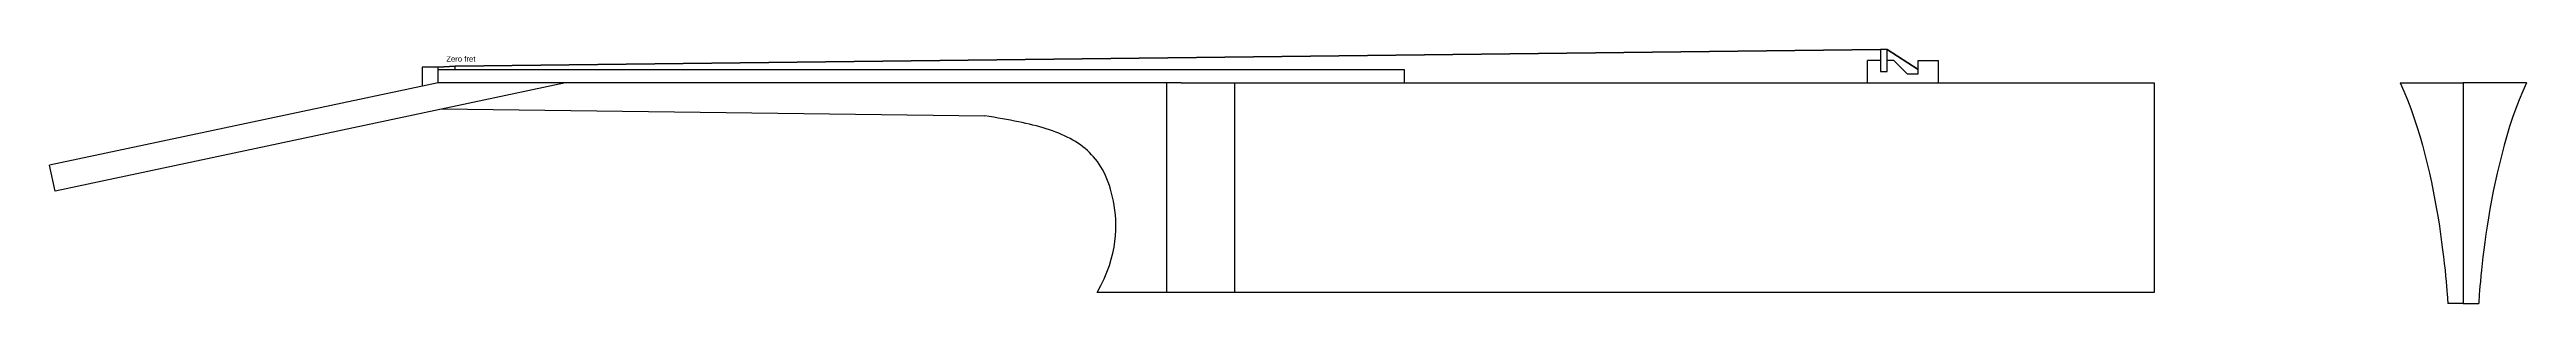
# Model space of a CAD drawing. Header units: millimetres. Extents: x -200 to 1500, y -1015 to 1075.
# Drawn here: x -184 to 939, y -400 to -285 of the extents above; entities that cross this region are included whole.
import ezdxf

# ---------------------------------------------------------------- set-up
doc = ezdxf.new("R2010")
doc.units = ezdxf.units.MM
doc.layers.get('0').update_dxf_attribs({"linetype": 'CONTINUOUS', "lineweight": 25, "true_color": 0x000000})
doc.layers.add('strings', color=7, linetype='CONTINUOUS', lineweight=25, true_color=0x000000)
doc.styles.add('textstyle10', font='')
doc.styles.get('textstyle10').set_extended_font_data('Arial')

msp = doc.modelspace()

# ---------------------------------------------------------------- linework, layer by layer
for p, q in [((640, -300), (640, -290)), ((646, -290), (640, -290)), ((649, -285), (646, -285)), ((646, -285), (646, -295)), ((646, -290), (646, -295)), ((649, -295), (649, -285)), ((652, -290), (649, -290)), ((652, -290), (658, -296)), ((663, -290), (672, -290)), ((663, -296), (663, -290)), ((672, -290), (672, -300)), ((-7.7, -300), (-183.8, -337.4)), ((50, -300), (-181.3, -349.2)), ((-7.7, -293), (-15, -293)), ((-15, -293), (-15, -301.5)), ((-7.7, -300), (-7.7, -293)), ((-7.7, -294), (430, -294)), ((329, -300), (-7.7, -300)), ((0, -294), (0, -292.5)), ((322.5, -395), (322.5, -300)), ((329, -300), (770, -300)), ((430, -294), (430, -300)), ((646, -295), (649, -295)), ((658, -296), (663, -296)), ((770, -300), (770, -395)), ((881.4, -300), (910, -300)), ((910, -300), (910, -400)), ((938.7, -300), (910, -300)), ((-6.1, -311.9), (240, -315)), ((329, -395), (291, -395)), ((770, -395), (329, -395)), ((910, -400), (903, -400)), ((910, -400), (917, -400))]:
    msp.add_line(p, q)
at = {"color": 9, "true_color": 0xc0c0c0}
msp.add_line((353.4, -395), (353.4, -300), dxfattribs=at)
for points in [[(881.4, -300), (900, -340), (903, -400), (903, -400)], [(938.7, -300), (920, -340), (917, -400), (917, -400)], [(291, -395), (300.6, -378.1), (300, -350), (289, -330), (269, -320), (251.3, -316.9), (240, -315)]]:
    msp.add_open_spline(points, degree=3)
at = {"layer": 'strings', "color": 252, "lineweight": 70, "true_color": 0xa0a0a4}
for p, q in [((0, -292.5), (646, -285)), ((649, -285), (663, -294)), ((0, -292.5), (-7.7, -293))]:
    msp.add_line(p, q, dxfattribs=at)
at = {"layer": 'strings'}
msp.add_line((-181.3, -349.2), (-183.8, -337.4), dxfattribs=at)

# ---------------------------------------------------------------- texts
at = {"insert": (-4, -288), "char_height": 2.5, "attachment_point": 1, "style": 'textstyle10'}
msp.add_mtext('Zero fret', dxfattribs=at)

doc.saveas('drawing.dxf')
